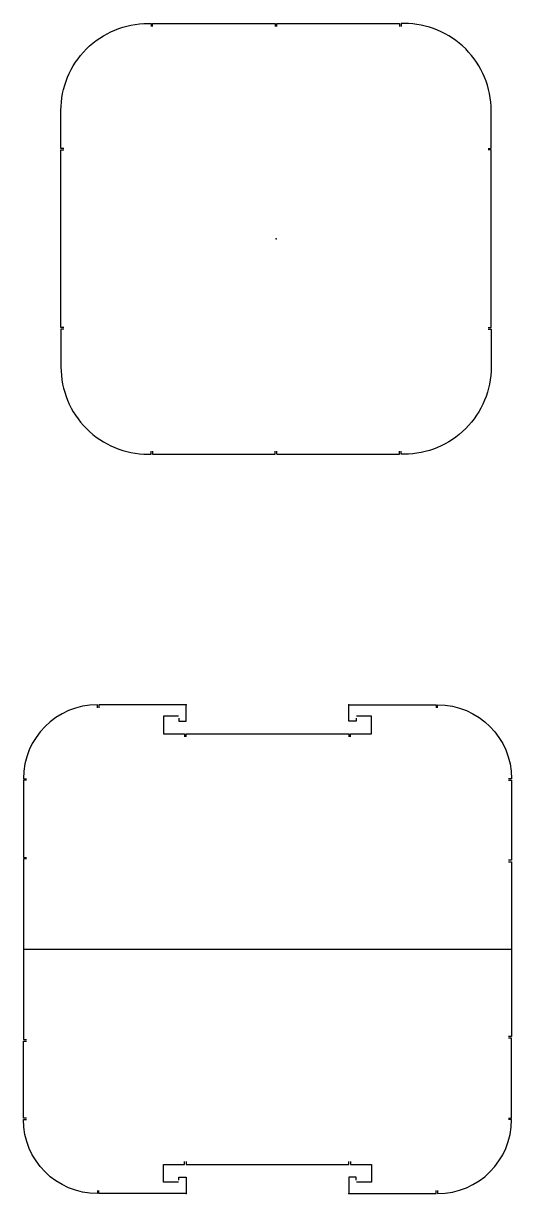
# Model space of a CAD drawing. Header units: millimetres. Extents: x -7838 to 162527, y -32093 to 60038.
# Drawn here: x 2807 to 6107, y -11933 to -4034 of the extents above; entities that cross this region are included whole.
import ezdxf

# ---------------------------------------------------------------- set-up
doc = ezdxf.new("R2010")
doc.units = ezdxf.units.MM
doc.layers.add('A11_ALU.SOLID SHEET', color=7, linetype='Continuous')

# ---------------------------------------------------------------- blocks, each defined once
blk = doc.blocks.new('A$C2506ae7b')
at = {"layer": 'A11_ALU.SOLID SHEET', "color": 0}
for p, q in [((-5, -1454), (-5, -1434)), ((5, -1454), (5, -1434))]:
    blk.add_line(p, q, dxfattribs=at)
for points in [[(-1434, 610), (-1454, 610), (-1454, 865, -0.414214), (-865, 1454), (-845.2, 1454), (-845.2, 1434)], [(1434, 610), (1454, 610), (1454, 865, 0.414214), (865, 1454), (845.2, 1454), (845.2, 1434)], [(-1434, -610), (-1454, -610), (-1454, -865, 0.414214), (-865, -1454), (-845.2, -1454), (-845.2, -1434)], [(1434, -610), (1454, -610), (1454, -865, -0.414214), (865, -1454), (845.2, -1454), (845.2, -1434)]]:
    blk.add_lwpolyline(points, format="xyb", dxfattribs=at)
for points in [[(-835.2, 1434), (-835.2, 1454), (-5, 1454), (-5, 1434)], [(5, 1434), (5, 1454), (835.2, 1454), (835.2, 1434)], [(-1434, -600), (-1454, -600), (-1454, 600), (-1434, 600)], [(1434, -600), (1454, -600), (1454, 600), (1434, 600)], [(-835.2, -1434), (-835.2, -1454), (-5, -1454)], [(5, -1454), (835.2, -1454), (835.2, -1434)]]:
    blk.add_lwpolyline(points, dxfattribs=at)
blk.add_point((0, 0), dxfattribs=at)
blk.add_point((0, 0), dxfattribs=at)
blk.add_point((0, 0), dxfattribs=at)
blk.add_point((0, 0), dxfattribs=at)

msp = doc.modelspace()

# ---------------------------------------------------------------- linework, layer by layer
msp.add_line((2807.41814, -10283.4374), (6107.20277, -10283.4374))
at = {"layer": 'A11_ALU.SOLID SHEET', "color": 1}
for points in [[(3307.41814, -8653.38886), (3307.41814, -8633.38886, 0.4142134667), (2807.41814, -9133.38886), (2827.41814, -9133.38886)], [(5607.20277, -8653.38886), (5607.20277, -8633.38886, -0.4142134667), (6107.20277, -9133.38886), (6087.20277, -9133.38886)], [(3307.41814, -11913.48595), (3307.41814, -11933.48595, -0.4142134667), (2807.41814, -11433.48595), (2827.41814, -11433.48595)], [(5607.20277, -11913.48595), (5607.20277, -11933.48595, 0.4142134667), (6107.20277, -11433.48595), (6087.20277, -11433.48595)]]:
    msp.add_lwpolyline(points, format="xyb", dxfattribs=at)
for points in [[(3857.31491, -8723.36517), (3857.31491, -8743.36517), (3907.31259, -8743.36517), (3907.31693, -8633.38886), (3849.24902, -8633.38886), (3317.41814, -8633.38886), (3317.41814, -8653.38886)], [(5057.306, -8723.36517), (5057.306, -8743.36517), (5007.30832, -8743.36517), (5007.30398, -8633.38886), (5065.37189, -8633.38886), (5597.20277, -8633.38886), (5597.20277, -8653.38886)], [(3856.31491, -8711.40708), (3753.31491, -8711.40708), (3753.31491, -8829.45394), (3897.2443, -8829.45056), (3897.24477, -8849.45032)], [(5017.2405, -8849.42514), (5017.24003, -8829.42425), (5161.306, -8829.42087), (5161.306, -8711.40708), (5058.306, -8711.40708)], [(3907.24477, -8849.45032), (3907.2443, -8829.45032), (5007.24003, -8829.42449), (5007.2405, -8849.42537)], [(2827.41814, -9143.38886), (2807.41814, -9143.38886), (2807.41814, -9663.4374), (2827.41814, -9663.4374)], [(6087.20277, -9143.38886), (6107.20277, -9143.38886), (6107.20277, -9683.4374), (6087.20277, -9683.4374)], [(2827.41814, -9673.4374), (2807.41814, -9673.4374), (2807.41814, -10893.4374), (2827.41814, -10893.4374)], [(6087.20277, -9693.4374), (6107.20277, -9693.4374), (6107.20277, -10873.4374), (6087.20277, -10873.4374)], [(6087.20277, -11423.48595), (6107.20277, -11423.48595), (6107.20277, -10883.4374), (6087.20277, -10883.4374)], [(2827.41814, -11423.48595), (2807.41814, -11423.48595), (2807.41814, -10903.4374), (2827.41814, -10903.4374)], [(3856.31491, -11855.46773), (3753.31491, -11855.46773), (3753.31491, -11737.42087), (3897.2443, -11737.42425), (3897.24477, -11717.42449)], [(3907.24477, -11717.42449), (3907.2443, -11737.42449), (5007.24003, -11737.45032), (5007.2405, -11717.44944)], [(5017.2405, -11717.44967), (5017.24003, -11737.45055), (5161.306, -11737.45394), (5161.306, -11855.46773), (5058.306, -11855.46773)], [(3857.31491, -11843.50963), (3857.31491, -11823.50963), (3907.31259, -11823.50963), (3907.31693, -11933.48595), (3849.24902, -11933.48595), (3317.41814, -11933.48595), (3317.41814, -11913.48595)], [(5057.306, -11843.50963), (5057.306, -11823.50963), (5007.30832, -11823.50963), (5007.30398, -11933.48595), (5065.37189, -11933.48595), (5597.20277, -11933.48595), (5597.20277, -11913.48595)]]:
    msp.add_lwpolyline(points, dxfattribs=at)
for p in [(3907.31693, -8633.38886, 0.00138), (5007.30398, -8633.38886, 0.00138), (3907.31693, -11933.48595, 0.00138), (5007.30398, -11933.48595, 0.00138), (5007.30398, -11933.48595, 0.00138)]:
    msp.add_point(p, dxfattribs=at)

# ---------------------------------------------------------------- block references
msp.add_blockref('A$C2506ae7b', (4515.20331, -5487.69713, -0.00138))

doc.saveas('drawing.dxf')
